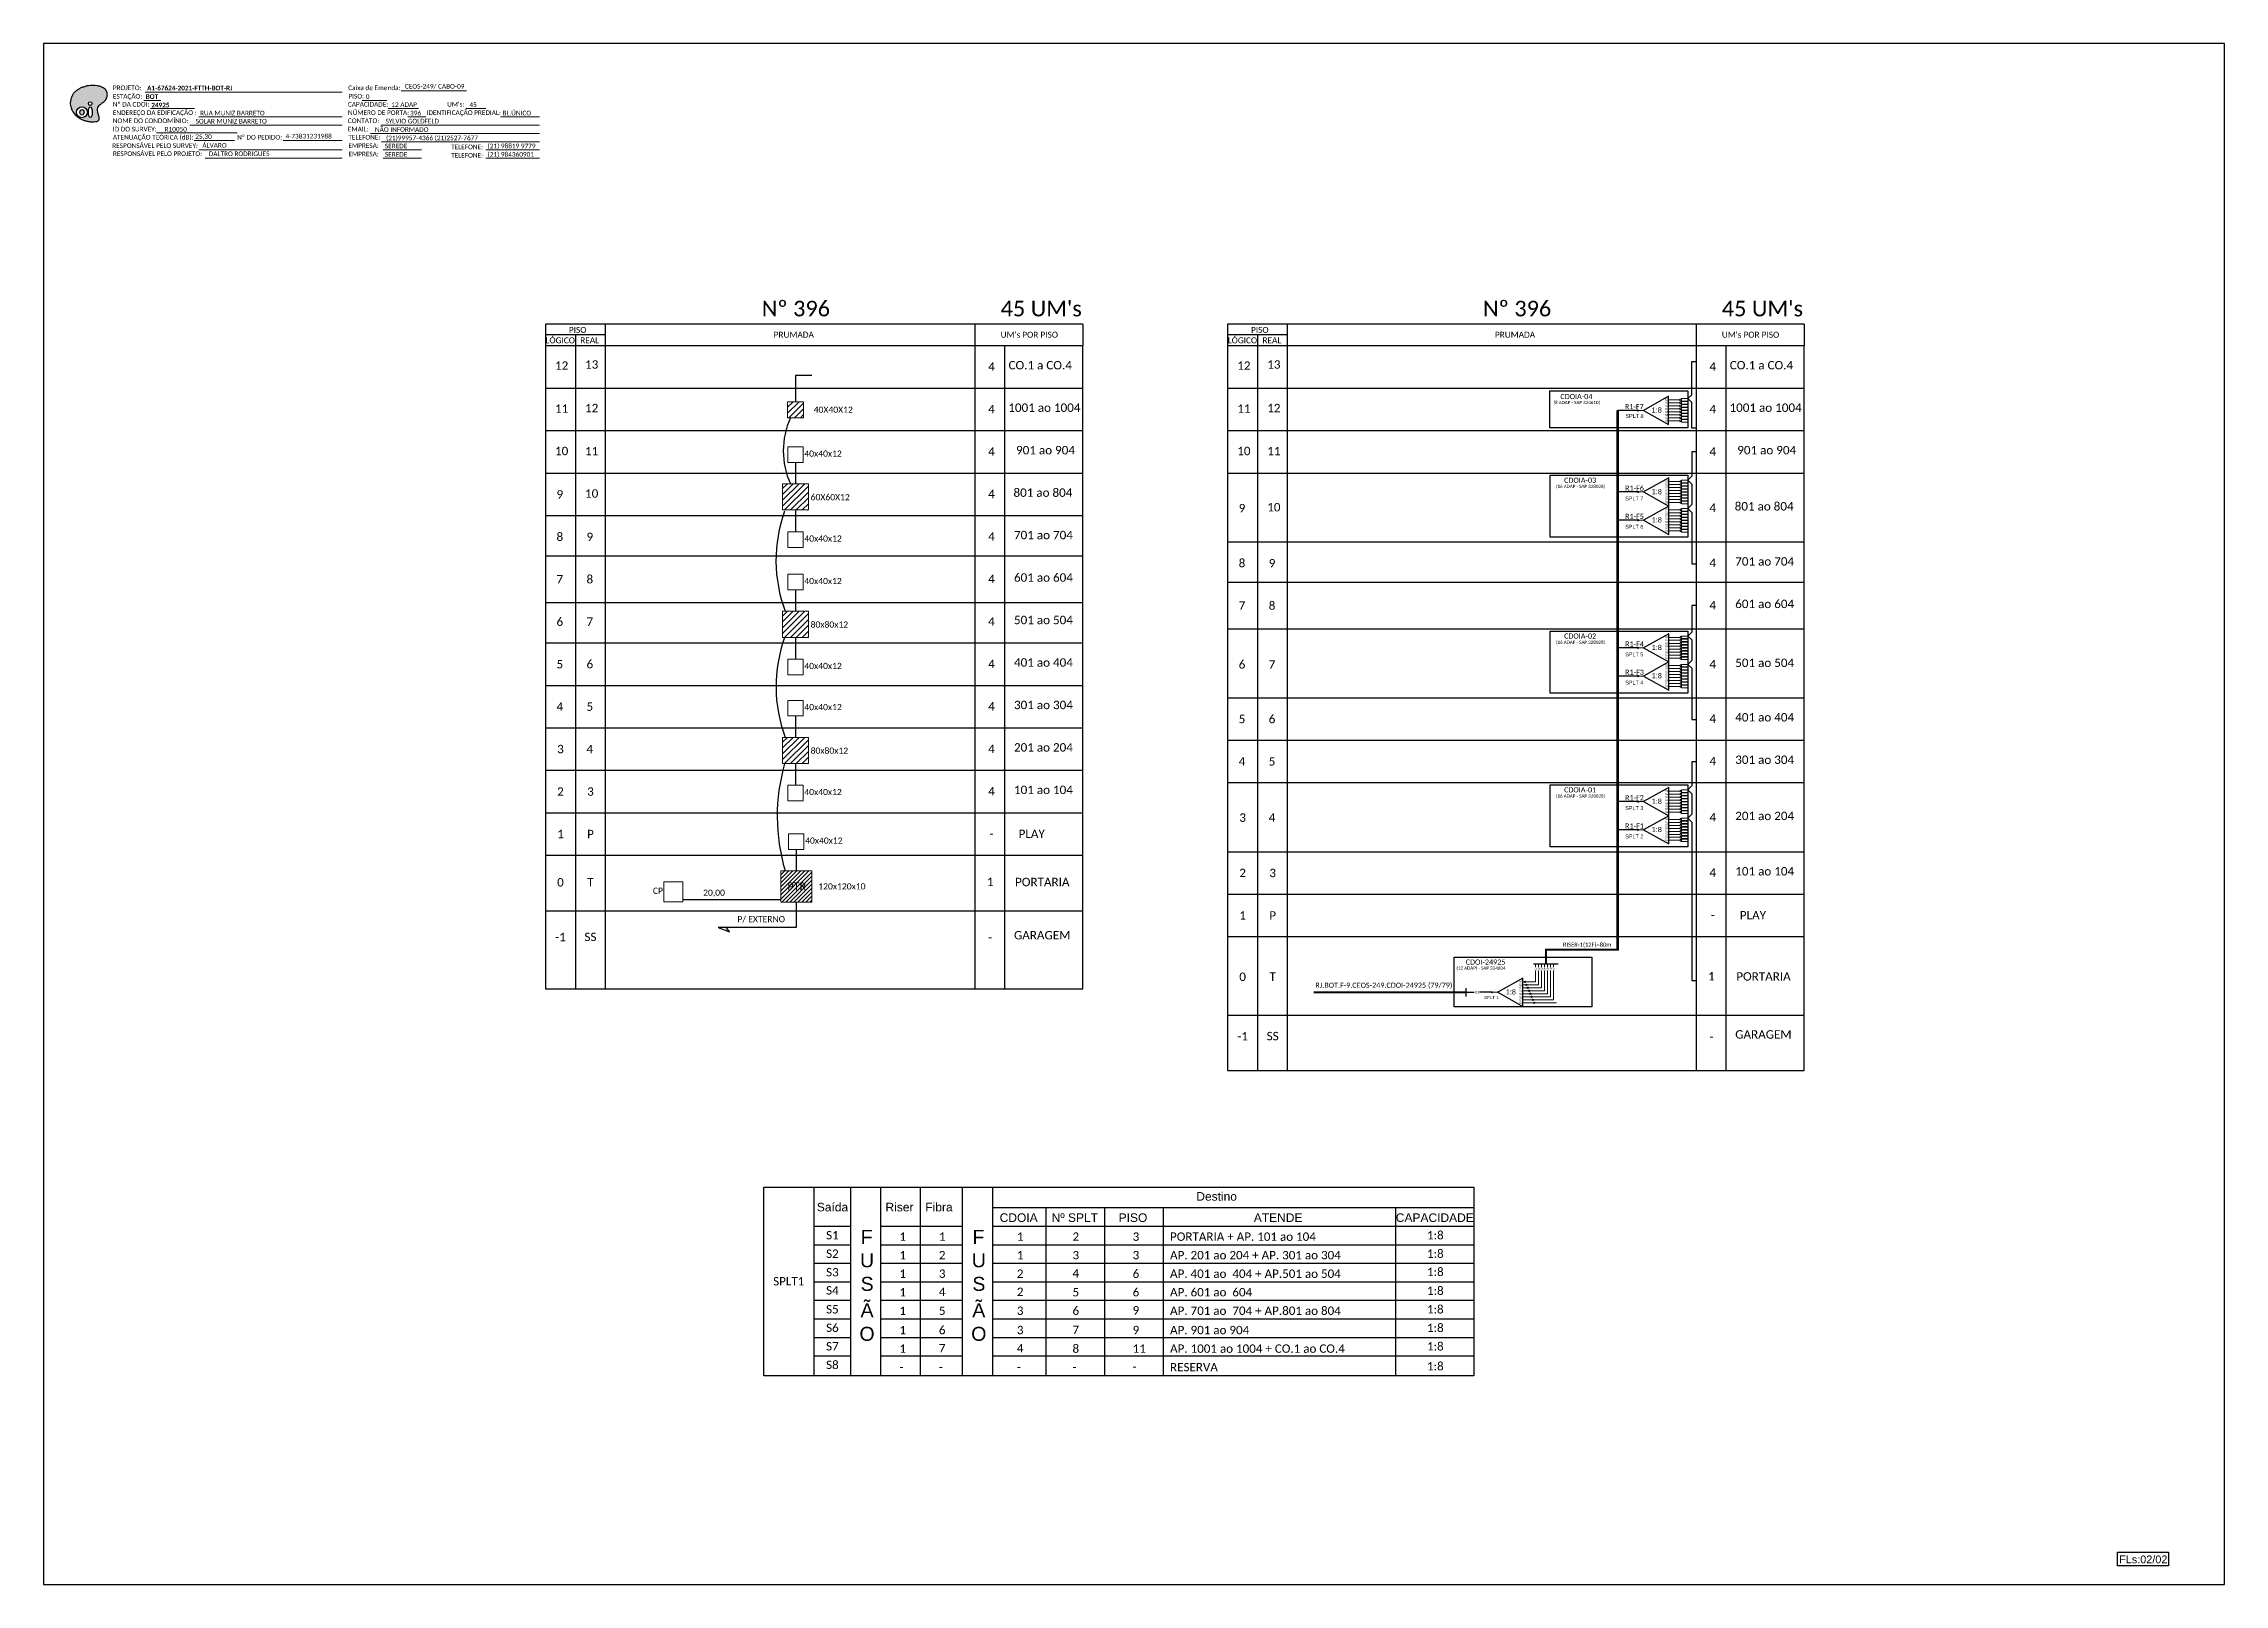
# Model space of a CAD drawing. Header units: metres. Extents: x -1286 to 453, y -500 to 94.
# Drawn here: x -388 to 453, y -500 to 94 of the extents above; entities that cross this region are included whole.
import ezdxf
from ezdxf.enums import TextEntityAlignment as Align

# ---------------------------------------------------------------- set-up
doc = ezdxf.new("R2010")
doc.units = ezdxf.units.M
doc.styles.add('ARIAL', font='arial.ttf')
doc.styles.add('WMF-Calibri0', font='calibri.ttf')
doc.styles.add('WMF-Calibri1', font='calibrib.ttf')
doc.linetypes.add('RESERVA', pattern='A,0.5,-0.15,["RESERVA",Standard,S=0.18,R=0,X=0,Y=-0.1],-1.3', length=1.95)

# ---------------------------------------------------------------- blocks, each defined once
blk = doc.blocks.new('SPLT_1-8_SC-APC')
at = {"color": 1, "lineweight": 0}
blk.add_lwpolyline([(-17.04, -7.55), (-19.26, -7.55)], dxfattribs=at)
at = {"color": 1}
blk.add_lwpolyline([(-7.37, -2.1), (-17.04, -7.55), (-7.37, -13), (-7.37, -2.1)], dxfattribs=at)
at = {"color": 3, "lineweight": 0}
for points in [[(-2.99, -3.51), (-7.37, -3.51)], [(-7.37, -4.66), (-2.99, -4.66)], [(-7.37, -5.82), (-2.99, -5.82)], [(-7.37, -6.97), (-2.99, -6.97)], [(-7.37, -8.12), (-2.99, -8.12)], [(-2.41, -3.02), (-2.41, -4)], [(-2.41, -3.02), (0, -3.02)], [(-2.41, -4), (0, -4)], [(-2.41, -4.17), (-2.41, -5.16)], [(-2.41, -4.17), (0, -4.17)], [(-2.41, -5.16), (0, -5.16)], [(-2.41, -5.32), (-2.41, -6.31)], [(-2.41, -5.32), (0, -5.32)], [(-2.41, -6.31), (0, -6.31)], [(-2.41, -6.48), (-2.41, -7.46)], [(-2.41, -6.48), (0, -6.48)], [(-2.41, -7.46), (0, -7.46)], [(-2.41, -7.63), (-2.41, -8.62)], [(-2.41, -7.63), (0, -7.63)], [(-7.37, -9.28), (-2.99, -9.28)], [(-7.37, -10.43), (-2.99, -10.43)], [(-7.37, -11.58), (-2.99, -11.58)], [(-2.41, -8.62), (0, -8.62)], [(-2.41, -8.78), (-2.41, -9.77)], [(-2.41, -8.78), (0, -8.78)], [(-2.41, -9.77), (0, -9.77)], [(-2.41, -9.94), (-2.41, -10.92)], [(-2.41, -9.94), (0, -9.94)], [(-2.41, -10.92), (0, -10.92)], [(-2.41, -11.09), (-2.41, -12.08)], [(-2.41, -11.09), (0, -11.09)], [(-2.41, -12.08), (0, -12.08)]]:
    blk.add_lwpolyline(points, dxfattribs=at)
for points in [[(-2.99, -3.22), (-2.41, -3.22), (-2.41, -3.8), (-2.99, -3.8)], [(-2.99, -4.38), (-2.41, -4.38), (-2.41, -4.95), (-2.99, -4.95)], [(-2.99, -5.53), (-2.41, -5.53), (-2.41, -6.1), (-2.99, -6.1)], [(-2.99, -6.68), (-2.41, -6.68), (-2.41, -7.26), (-2.99, -7.26)], [(-2.99, -7.84), (-2.41, -7.84), (-2.41, -8.41), (-2.99, -8.41)], [(-2.99, -8.99), (-2.41, -8.99), (-2.41, -9.56), (-2.99, -9.56)], [(-2.99, -10.14), (-2.41, -10.14), (-2.41, -10.72), (-2.99, -10.72)], [(-2.99, -11.3), (-2.41, -11.3), (-2.41, -11.87), (-2.99, -11.87)]]:
    blk.add_lwpolyline(points, close=True, dxfattribs=at)
at = {"color": 1, "style": 'ARIAL'}
for s, height, p in [('1:8', 2, (-13.91, -8.4)), ('S1', 0.75, (-8.74, -3.78)), ('S2', 0.75, (-8.74, -4.97)), ('S3', 0.75, (-8.74, -6.18)), ('S4', 0.75, (-8.74, -7.36)), ('S5', 0.75, (-8.74, -8.57)), ('S6', 0.75, (-8.74, -9.69)), ('S7', 0.75, (-8.74, -10.78)), ('S8', 0.75, (-8.74, -11.9))]:
    blk.add_text(s, height=height, dxfattribs=at).set_placement(p)
blk = doc.blocks.new('SPLT_1-8_DIV_DIR')
h = blk.add_hatch(color=3)
h.dxf.hatch_style = 1
edge = h.paths.add_edge_path()
edge.add_arc((12.77, 4.04), 0.242, 0, 360)
h = blk.add_hatch(color=3)
h.dxf.hatch_style = 1
edge = h.paths.add_edge_path()
edge.add_arc((13.27, 2.88), 0.242, 0, 360)
h = blk.add_hatch(color=3)
h.dxf.hatch_style = 1
edge = h.paths.add_edge_path()
edge.add_arc((13.77, 1.73), 0.242, 0, 360)
h = blk.add_hatch(color=3)
h.dxf.hatch_style = 1
edge = h.paths.add_edge_path()
edge.add_arc((14.27, 0.58), 0.242, 0, 360)
h = blk.add_hatch(color=3)
h.dxf.hatch_style = 1
edge = h.paths.add_edge_path()
edge.add_arc((14.77, -0.58), 0.242, 0, 360)
h = blk.add_hatch(color=3)
h.dxf.hatch_style = 1
edge = h.paths.add_edge_path()
edge.add_arc((15.27, -1.73), 0.242, 0, 360)
h = blk.add_hatch(color=3)
h.dxf.hatch_style = 1
edge = h.paths.add_edge_path()
edge.add_arc((15.77, -2.88), 0.242, 0, 360)
h = blk.add_hatch(color=3)
h.dxf.hatch_style = 1
edge = h.paths.add_edge_path()
edge.add_arc((16.27, -4.04), 0.242, 0, 360)
at = {"color": 1, "lineweight": 0}
blk.add_lwpolyline([(2.22, 0), (0, 0)], dxfattribs=at)
at = {"color": 1}
blk.add_lwpolyline([(11.89, 5.45), (2.22, 0), (11.89, -5.45), (11.89, 5.45)], dxfattribs=at)
at = {"color": 7, "lineweight": 0}
for points in [[(12.77, 4.04), (11.89, 4.04)], [(11.89, 2.88), (13.27, 2.88)], [(11.89, 1.73), (13.77, 1.73)], [(11.89, 0.58), (14.27, 0.58)], [(11.89, -0.58), (14.77, -0.58)], [(11.89, -1.73), (15.27, -1.73)], [(11.89, -2.88), (15.77, -2.88)], [(11.89, -4.04), (16.27, -4.04)]]:
    blk.add_lwpolyline(points, dxfattribs=at)
at = {"color": 3}
for centre in [(12.77, 4.04), (13.27, 2.88), (13.77, 1.73), (14.27, 0.58), (14.77, -0.58), (15.27, -1.73), (15.77, -2.88), (16.27, -4.04)]:
    blk.add_circle(centre, 0.242, dxfattribs=at)
at = {"color": 1, "style": 'ARIAL'}
for s, height, p in [('1:8', 2, (5.35, -0.85)), ('S1', 0.75, (10.52, 3.77)), ('S2', 0.75, (10.52, 2.58)), ('S3', 0.75, (10.52, 1.37)), ('S4', 0.75, (10.52, 0.19)), ('S5', 0.75, (10.52, -1.02)), ('S6', 0.75, (10.52, -2.14)), ('S7', 0.75, (10.52, -3.24)), ('S8', 0.75, (10.52, -4.36))]:
    blk.add_text(s, height=height, dxfattribs=at).set_placement(p)
blk = doc.blocks.new('OI')
h = blk.add_hatch(color=40)
edge = h.paths.add_edge_path()
edge.add_spline(control_points=[(4.35, -0.67), (3.92, -0.99), (3.26, -1.5), (2.81, -2.59), (2.9, -3.5), (3.06, -4.27), (3.31, -4.85), (3.37, -5.39), (3.4, -5.88), (3.2, -6.4), (2.54, -6.61), (1.65, -6.63), (0.55, -6.67), (-0.56, -6.42), (-1.61, -6.14), (-2.77, -5.61), (-3.92, -4.77), (-4.89, -3.7), (-5.34, -2.65), (-5.6, -1.94), (-5.85, -0.96), (-5.71, 0.47), (-5.1, 2.02), (-4.14, 3.02), (-3.3, 3.61), (-2.37, 4.16), (-1.36, 4.44), (-0.56, 4.7), (0.79, 4.85), (2.24, 4.97), (3.79, 4.57), (4.67, 4.21), (5.44, 3.65), (5.76, 2.99), (6.03, 2.21), (6.01, 1.46), (5.72, 0.64), (5.31, 0.08), (4.88, -0.38), (4.51, -0.55), (4.35, -0.67)], knot_values=[0, 0, 0, 0, 1.60434, 2.417191, 3.427595, 4.282808, 4.776746, 5.304182, 5.888771, 6.258406, 6.858137, 7.79129, 8.986195, 10.124242, 11.187857, 12.242908, 13.953784, 15.414161, 16.515391, 17.349188, 17.675853, 19.552021, 21.515531, 22.568638, 23.63245, 24.621084, 25.782718, 26.745347, 27.142653, 29.870543, 31.004649, 31.921532, 32.709589, 33.801391, 34.042471, 35.192333, 35.971461, 36.628871, 37.254359, 37.836911, 37.836911, 37.836911, 37.836911], degree=3, periodic=0)
h.paths.add_polyline_path([(1.13, -0.87, -1), (-0.04, -0.87, -1)], flags=16)
edge = h.paths.add_edge_path(flags=16)
edge.add_ellipse((0.56, -3.59), major_axis=(-0.02, 1.71), ratio=0.361305, start_angle=0, end_angle=360)
h.paths.add_polyline_path([(-0.36, -3.62, -1), (-3.8, -3.62, -1)], flags=16)
edge = h.paths.add_edge_path(flags=0)
edge.add_ellipse((-2.08, -3.62), major_axis=(0, 0.885), ratio=0.758294, start_angle=0, end_angle=360)
at = {"color": 40}
for centre, radius in [((-2.08, -3.62), 1.72), ((0.54, -0.87), 0.587)]:
    blk.add_circle(centre, radius, dxfattribs=at)
blk.add_ellipse((-2.08, -3.62), major_axis=(0, 0.885), ratio=0.758294, start_param=-3.141592653589792, end_param=3.141592653589792, dxfattribs=at)
blk.add_ellipse((0.56, -3.59), major_axis=(-0.02, 1.71), ratio=0.361305, dxfattribs=at)
at = {"color": 40, "start_tangent": (-0.800898, -0.598801), "end_tangent": (-0.800898, -0.598801)}
blk.add_spline([(4.35, -0.67), (3.2, -1.78), (2.9, -2.54), (2.92, -3.55), (3.12, -4.38), (3.28, -4.85), (3.37, -5.37), (3.35, -5.95), (3.2, -6.29), (2.66, -6.55), (1.73, -6.63), (0.54, -6.62), (-0.58, -6.41), (-1.6, -6.11), (-2.56, -5.67), (-3.95, -4.67), (-4.89, -3.56), (-5.37, -2.56), (-5.64, -1.78), (-5.72, -1.46), (-5.63, 0.42), (-4.84, 2.22), (-4.13, 2.99), (-3.27, 3.62), (-2.4, 4.09), (-1.3, 4.47), (-0.37, 4.72), (0.02, 4.77), (2.75, 4.8), (3.85, 4.53), (4.69, 4.16), (5.31, 3.68), (5.85, 2.73), (5.93, 2.5), (5.94, 1.35), (5.67, 0.62), (5.29, 0.08), (4.84, -0.36), (4.35, -0.67)], degree=3, dxfattribs=at)

msp = doc.modelspace()

# ---------------------------------------------------------------- hatches: boundary and pattern name
h = msp.add_hatch()
h.set_pattern_fill('LINE', color=1, scale=0.5, angle=45)
h.set_pattern_definition([(45, (-180.8813, -74.3937), (-1.122532, 1.122532), [])])
h.paths.add_polyline_path([(-94.72, -43.84), (-100.85, -43.84), (-100.85, -50.06), (-94.72, -50.06)])
h = msp.add_hatch(color=3)
h.dxf.hatch_style = 1
edge = h.paths.add_edge_path()
edge.add_arc((226.99, -47.21), 0.242, 0, 360)
h = msp.add_hatch(color=3)
h.dxf.hatch_style = 1
edge = h.paths.add_edge_path()
edge.add_arc((227.07, -78.66), 0.256, 0, 360)
h = msp.add_hatch(color=3)
h.dxf.hatch_style = 1
edge = h.paths.add_edge_path()
edge.add_arc((227.07, -89.56), 0.256, 0, 360)
h = msp.add_hatch(color=3)
h.dxf.hatch_style = 1
edge = h.paths.add_edge_path()
edge.add_arc((227.07, -138.74), 0.256, 0, 360)
h = msp.add_hatch(color=3)
h.dxf.hatch_style = 1
edge = h.paths.add_edge_path()
edge.add_arc((227.07, -149.64), 0.256, 0, 360)
h = msp.add_hatch(color=3)
h.dxf.hatch_style = 1
edge = h.paths.add_edge_path()
edge.add_arc((227.07, -198.02), 0.256, 0, 360)
h = msp.add_hatch(color=3)
h.dxf.hatch_style = 1
edge = h.paths.add_edge_path()
edge.add_arc((227.07, -208.92), 0.256, 0, 360)
h = msp.add_hatch()
h.set_pattern_fill('ANSI31', color=1, scale=8.76232, style=0)
h.set_pattern_definition([(45, (-639.3839, -573.2324), (-0.774487, 0.774487), [])])
h.paths.add_polyline_path([(-103.46, -236.79), (-91.57, -236.79), (-91.57, -224.74), (-103.46, -224.74)])
h.paths.add_polyline_path([(-101.71, -232.98), (-92.87, -232.98), (-92.87, -228.46), (-101.71, -228.46)], flags=24)
h = msp.add_hatch(color=3)
h.dxf.hatch_style = 1
edge = h.paths.add_edge_path()
edge.add_arc((170.75, -271.53), 0.205, 0, 360)

# ---------------------------------------------------------------- linework, layer by layer
at = {"color": 5}
msp.add_line((226.99, -47.21), (219.2, -47.21), dxfattribs=at)
at = {"color": 1, "linetype": 'Continuous'}
for p, q in [((-102.78, -77.37), (-100.95, -75.55)), ((-102.78, -79.62), (-98.71, -75.55)), ((-102.78, -81.86), (-96.46, -75.55)), ((-102.78, -84.11), (-94.22, -75.55)), ((-102.01, -85.59), (-92.87, -76.45)), ((-99.77, -85.59), (-92.87, -78.69)), ((-97.52, -85.59), (-92.87, -80.94)), ((-95.28, -85.59), (-92.87, -83.18)), ((-93.03, -85.59), (-92.87, -85.43)), ((-102.78, -126.49), (-100.95, -124.67)), ((-102.78, -128.73), (-98.71, -124.67)), ((-102.78, -130.98), (-96.46, -124.67)), ((-102.78, -133.22), (-94.22, -124.67)), ((-102.01, -134.71), (-92.87, -125.57)), ((-99.77, -134.71), (-92.87, -127.81)), ((-97.52, -134.71), (-92.87, -130.06)), ((-95.28, -134.71), (-92.87, -132.3)), ((-93.03, -134.71), (-92.87, -134.55)), ((-102.78, -175.09), (-100.95, -173.27)), ((-102.78, -177.34), (-98.71, -173.27)), ((-102.78, -179.58), (-96.46, -173.27)), ((-102.78, -181.83), (-94.22, -173.27)), ((-102.01, -183.31), (-92.87, -174.17)), ((-99.77, -183.31), (-92.87, -176.41)), ((-97.52, -183.31), (-92.87, -178.66)), ((-95.28, -183.31), (-92.87, -180.91)), ((-93.03, -183.31), (-92.87, -183.15))]:
    msp.add_line(p, q, dxfattribs=at)
at = {"color": 7}
for p, q in [((-194.26, -240.11), (12.98, -240.11)), ((68.83, -280.38), (291.12, -280.38))]:
    msp.add_line(p, q, dxfattribs=at)
at = {"color": 8, "linetype": 'RESERVA', "lineweight": 0, "ltscale": 3}
msp.add_line((187.26, -275.56), (195.62, -275.56), dxfattribs=at)
for p, q in [((-109.98, -346.63), (163.82, -346.63)), ((-109.98, -419.38), (-109.98, -346.63)), ((-90.79, -346.63), (-90.79, -419.38)), ((-76.61, -346.63), (-76.61, -419.38)), ((-64.95, -419.38), (-64.95, -346.63)), ((-49.73, -346.63), (-49.73, -419.38)), ((-33.51, -346.63), (-33.51, -419.38)), ((-21.85, -346.63), (-21.85, -419.38)), ((163.82, -346.63), (163.82, -419.38)), ((-21.85, -354.57), (163.82, -354.57)), ((-1.32, -354.57), (-1.32, -419.38)), ((21.31, -354.57), (21.31, -419.38)), ((43.9, -354.57), (43.9, -419.38)), ((133.6, -354.57), (133.6, -419.38)), ((-90.79, -361.71), (-76.61, -361.71)), ((-90.79, -368.86), (-76.61, -368.86)), ((-64.95, -361.71), (-33.51, -361.71)), ((-64.95, -368.86), (-33.51, -368.86)), ((-21.85, -361.71), (163.82, -361.71)), ((-21.85, -368.86), (163.82, -368.86)), ((-90.79, -376), (-76.61, -376)), ((-64.95, -376), (-33.51, -376)), ((-21.85, -376), (163.82, -376)), ((-90.79, -383.14), (-76.61, -383.14)), ((-64.95, -383.14), (-33.51, -383.14)), ((-21.85, -383.14), (163.82, -383.14)), ((-90.79, -390.29), (-76.61, -390.29)), ((-64.95, -390.29), (-33.51, -390.29)), ((-21.85, -390.29), (163.82, -390.29)), ((-90.79, -397.43), (-76.61, -397.43)), ((-64.95, -397.43), (-33.51, -397.43)), ((-21.85, -397.43), (163.82, -397.43)), ((-90.79, -404.57), (-76.61, -404.57)), ((-90.79, -411.72), (-76.61, -411.72)), ((-64.95, -404.57), (-33.51, -404.57)), ((-64.95, -411.72), (-33.51, -411.72)), ((-21.85, -404.57), (163.82, -404.57)), ((-21.85, -411.72), (163.82, -411.72)), ((163.82, -419.38), (-109.98, -419.38))]:
    msp.add_line(p, q)
msp.add_lwpolyline([(-387.78, -499.81), (453.22, -499.81), (453.22, 94.19), (-387.78, 94.19)], close=True)
at = {"color": 7, "lineweight": 0}
for points in [[(-249.86, 76.01), (-224.73, 76.01)], [(-349.19, 72.24), (-342.64, 72.24)], [(-348.67, 75.52), (-272.7, 75.52)], [(-346.53, 69.17), (-329.56, 69.17)], [(-264.91, 72.28), (-255.42, 72.28)], [(-254.86, 69.17), (-243.24, 69.17)], [(-224.91, 69.17), (-217.25, 69.17)], [(-344.21, 59.75), (-313.16, 59.75)], [(-331.37, 62.82), (-272.7, 62.82)], [(-327.96, 65.93), (-272.7, 65.93)], [(-261.78, 59.58), (-196.51, 59.58)], [(-257.74, 62.82), (-196.51, 62.82)], [(-247.27, 65.93), (-240.33, 65.93)], [(-211.58, 65.93), (-196.54, 65.93)], [(-329.67, 56.79), (-314.16, 56.79)], [(-327.96, 53.23), (-272.7, 53.23)], [(-295.44, 56.79), (-272.68, 56.79)], [(-257.49, 56.34), (-196.51, 56.34)], [(-256.89, 53.23), (-242.09, 53.23)], [(-217.28, 53.23), (-196.51, 53.23)], [(-325.47, 49.99), (-272.7, 49.99)], [(-256.89, 49.99), (-242.09, 49.99)], [(-217.28, 49.99), (-196.51, 49.99)]]:
    msp.add_lwpolyline(points, dxfattribs=at)
at = {"color": 0}
for points in [[(12.98, -14.02), (-194.26, -14.02)], [(291.12, -14.02), (68.83, -14.02)], [(-171.11, -18.13), (-194.26, -18.13)], [(91.97, -18.13), (68.83, -18.13)]]:
    msp.add_lwpolyline(points, dxfattribs=at)
for points in [[(-194.26, -14.02), (-194.26, -22.24)], [(-171.11, -22.24), (-171.11, -14.02)], [(-28.61, -14.02), (-28.61, -22.24)], [(12.98, -14.02), (12.98, -22.24)], [(68.83, -14.02), (68.83, -22.24)], [(91.97, -22.24), (91.97, -14.02)], [(249.53, -14.02), (249.53, -22.24)], [(291.12, -14.02), (291.12, -22.24)], [(-194.26, -22.24), (-194.26, -270.26), (12.98, -270.26), (12.98, -22.24)], [(-194.26, -22.24), (12.98, -22.24)], [(-194.26, -22.24), (12.98, -22.24)], [(-194.26, -22.24), (12.98, -22.24)], [(-182.68, -18.13), (-182.68, -22.24)], [(-182.68, -22.24), (-182.68, -270.26)], [(-171.11, -270.26), (-171.11, -22.24)], [(-28.61, -22.24), (-28.61, -270.26)], [(-17.04, -270.26), (-17.04, -22.24)], [(68.83, -22.24), (68.83, -301.64), (291.12, -301.64), (291.12, -22.24)], [(68.83, -22.24), (291.12, -22.24)], [(68.83, -22.24), (291.12, -22.24)], [(68.83, -22.24), (291.12, -22.24)], [(80.4, -18.13), (80.4, -22.24)], [(80.4, -22.24), (80.4, -301.64)], [(91.97, -301.64), (91.97, -22.24)], [(249.53, -22.24), (249.53, -301.64)], [(261.1, -301.64), (261.1, -22.24)], [(-194.26, -38.61), (12.98, -38.61)], [(68.83, -38.61), (291.12, -38.61)], [(-194.26, -54.99), (12.98, -54.99)], [(68.83, -54.99), (291.12, -54.99)], [(-194.26, -71.36), (12.98, -71.36)], [(68.83, -71.36), (291.12, -71.36)], [(-194.26, -87.73), (12.98, -87.73)], [(68.83, -97.89), (291.12, -97.89)], [(-194.26, -103.29), (12.98, -103.29)], [(68.83, -113.45), (291.12, -113.45)], [(-194.26, -121.28), (12.98, -121.28)], [(68.83, -131.44), (291.12, -131.44)], [(-194.26, -136.85), (12.98, -136.85)], [(-194.26, -153.22), (12.98, -153.22)], [(68.83, -157.98), (291.12, -157.98)], [(-194.26, -169.59), (12.98, -169.59)], [(68.83, -174.35), (291.12, -174.35)], [(-194.26, -185.96), (12.98, -185.96)], [(68.83, -190.72), (291.12, -190.72)], [(-194.26, -202.33), (12.98, -202.33)], [(68.83, -217.34), (291.12, -217.34)], [(-194.26, -218.7), (12.98, -218.7)], [(68.83, -233.71), (291.12, -233.71)], [(68.83, -250.08), (291.12, -250.08)]]:
    msp.add_lwpolyline(points)
at = {"color": 3}
for points in [[(249.47, -54.1), (247.82, -54.1), (247.82, -44.19), (246.25, -42.68), (247.82, -41.17), (247.82, -28.39), (249.47, -28.39)], [(-91.54, -33.69), (-91.54, -33.69), (-97.78, -33.69), (-97.78, -43.84)], [(249.53, -63.19), (247.87, -63.19), (247.87, -72.62), (246.3, -74.13), (247.87, -75.64), (247.87, -83.52), (246.3, -85.03), (247.87, -86.54), (247.87, -106.39), (249.52, -106.39)], [(-97.82, -67.3), (-97.82, -75.55)], [(-97.82, -85.59), (-97.82, -94.02)], [(-97.82, -116.42), (-97.82, -124.67)], [(249.53, -122.41), (247.87, -122.41), (247.87, -132.7), (246.3, -134.21), (247.87, -135.72), (247.87, -143.6), (246.3, -145.11), (247.87, -146.62), (247.87, -166.43), (249.52, -166.43)], [(-97.82, -134.71), (-97.82, -143.14)], [(-97.82, -165.02), (-97.82, -173.27)], [(-97.82, -183.31), (-97.82, -191.74)], [(249.53, -182.72), (247.87, -182.72), (247.87, -191.99), (246.3, -193.49), (247.87, -195), (247.87, -202.88), (246.3, -204.39), (247.87, -205.9), (247.87, -266.94), (249.52, -266.94)], [(-97.52, -216.49), (-97.52, -224.74)], [(-141.26, -235.79), (-103.46, -235.79)], [(160.77, -271.53), (163.85, -271.53)], [(170.75, -271.53), (166, -271.53)]]:
    msp.add_lwpolyline(points, dxfattribs=at)
at = {"color": 1}
for points in [[(193.12, -39.66), (246.25, -39.66), (246.25, -53.98), (193.12, -53.98)], [(193.17, -72.23), (246.3, -72.23), (246.3, -96.12), (193.17, -96.12)], [(193.17, -132.31), (246.3, -132.31), (246.3, -156.2), (193.17, -156.2)], [(193.17, -191.59), (246.3, -191.59), (246.3, -215.49), (193.17, -215.49)], [(156.13, -257.98), (209.26, -257.98), (209.26, -277.09), (156.13, -277.09)]]:
    msp.add_lwpolyline(points, close=True, dxfattribs=at)
for points in [[(238.88, -41.76), (229.21, -47.21), (238.88, -52.66), (238.88, -41.76)], [(-97.52, -236.79), (-97.52, -246.6), (-127.66, -246.6)], [(-127.66, -246.6), (-123.24, -248.19)], [(-123.24, -248.19), (-124.65, -246.36)], [(160.77, -273.16), (160.77, -269.9)]]:
    msp.add_lwpolyline(points, dxfattribs=at)
at = {"color": 3}
for points in [[(-99.8, -50.06, 0.216557), (-99.8, -75.55)], [(-102.03, -86.1, 0.177352), (-101.82, -124.67)], [(-102.01, -134.71, 0.177352), (-101.81, -173.27)], [(-102.01, -183.31, 0.143406), (-101.82, -224.74)]]:
    msp.add_lwpolyline(points, format="xyb", dxfattribs=at)
at = {"color": 1, "lineweight": 0}
for points in [[(-94.72, -43.84), (-100.85, -43.84), (-100.85, -50.06), (-94.72, -50.06)], [(-92.87, -75.55), (-102.78, -75.55), (-102.78, -85.59), (-92.87, -85.59)], [(-92.87, -124.67), (-102.78, -124.67), (-102.78, -134.71), (-92.87, -134.71)], [(-92.87, -173.27), (-102.78, -173.27), (-102.78, -183.31), (-92.87, -183.31)], [(-103.46, -224.74), (-91.57, -224.74), (-91.57, -236.79), (-103.46, -236.79)]]:
    msp.add_lwpolyline(points, close=True, dxfattribs=at)
at = {"color": 5}
msp.add_lwpolyline([(191.59, -260.58, 0.8, 0.8, 0), (191.59, -255.11, 0.8, 0.8, 0), (219.2, -255.11, 1, 1, 0), (219.2, -47.21, 1, 1, 0)], format="xyseb", dxfattribs=at)
at = {"color": 1, "lineweight": 0}
msp.add_lwpolyline([(229.21, -47.21), (226.99, -47.21)], dxfattribs=at)
at = {"color": 3, "lineweight": 0}
for points in [[(243.26, -43.17), (238.88, -43.17)], [(238.88, -44.33), (243.26, -44.33)], [(238.88, -45.48), (243.26, -45.48)], [(238.88, -46.63), (243.26, -46.63)], [(238.88, -47.79), (243.26, -47.79)], [(238.88, -48.94), (243.26, -48.94)], [(238.88, -50.09), (243.26, -50.09)], [(243.84, -42.68), (243.84, -43.67)], [(243.84, -42.68), (246.25, -42.68)], [(243.84, -43.67), (246.25, -43.67)], [(243.84, -43.83), (243.84, -44.82)], [(243.84, -43.83), (246.25, -43.83)], [(243.84, -44.82), (246.25, -44.82)], [(243.84, -44.99), (243.84, -45.97)], [(243.84, -44.99), (246.25, -44.99)], [(243.84, -45.97), (246.25, -45.97)], [(243.84, -46.14), (243.84, -47.13)], [(243.84, -46.14), (246.25, -46.14)], [(243.84, -47.13), (246.25, -47.13)], [(243.84, -47.29), (243.84, -48.28)], [(243.84, -47.29), (246.25, -47.29)], [(243.84, -48.28), (246.25, -48.28)], [(243.84, -48.45), (243.84, -49.43)], [(243.84, -48.45), (246.25, -48.45)], [(243.84, -49.43), (246.25, -49.43)], [(243.84, -49.6), (243.84, -50.59)], [(243.84, -49.6), (246.25, -49.6)], [(238.88, -51.25), (243.26, -51.25)], [(243.84, -50.59), (246.25, -50.59)], [(243.84, -50.75), (243.84, -51.74)], [(243.84, -50.75), (246.25, -50.75)], [(243.84, -51.74), (246.25, -51.74)]]:
    msp.add_lwpolyline(points, dxfattribs=at)
for points in [[(243.26, -42.89), (243.84, -42.89), (243.84, -43.46), (243.26, -43.46)], [(243.26, -44.04), (243.84, -44.04), (243.84, -44.61), (243.26, -44.61)], [(243.26, -45.19), (243.84, -45.19), (243.84, -45.77), (243.26, -45.77)], [(243.26, -46.35), (243.84, -46.35), (243.84, -46.92), (243.26, -46.92)], [(243.26, -47.5), (243.84, -47.5), (243.84, -48.07), (243.26, -48.07)], [(243.26, -48.65), (243.84, -48.65), (243.84, -49.23), (243.26, -49.23)], [(243.26, -49.81), (243.84, -49.81), (243.84, -50.38), (243.26, -50.38)], [(243.26, -50.96), (243.84, -50.96), (243.84, -51.53), (243.26, -51.53)]]:
    msp.add_lwpolyline(points, close=True, dxfattribs=at)
at = {"lineweight": 0}
for points in [[(-94.85, -61.28), (-100.8, -61.28), (-100.8, -67.3), (-94.85, -67.3)], [(-94.85, -94.02), (-100.8, -94.02), (-100.8, -100.05), (-94.85, -100.05)], [(-94.85, -110.39), (-100.8, -110.39), (-100.8, -116.42), (-94.85, -116.42)], [(-94.85, -143.14), (-100.8, -143.14), (-100.8, -149.16), (-94.85, -149.16)], [(-94.85, -159), (-100.8, -159), (-100.8, -165.02), (-94.85, -165.02)], [(-94.85, -191.74), (-100.8, -191.74), (-100.8, -197.77), (-94.85, -197.77)], [(-94.55, -210.46), (-100.49, -210.46), (-100.49, -216.49), (-94.55, -216.49)]]:
    msp.add_lwpolyline(points, close=True, dxfattribs=at)
at = {"color": 5}
for points in [[(227.04, -78.66), (219.2, -78.66)], [(227.04, -89.56), (219.2, -89.56)], [(227.04, -138.74), (219.2, -138.74)], [(227.04, -149.64), (219.2, -149.64)], [(227.04, -198.02), (219.2, -198.02)], [(227.04, -208.92), (219.2, -208.92)], [(186.83, -260.58), (196.32, -260.58)]]:
    msp.add_lwpolyline(points, dxfattribs=at)
at = {"color": 7, "lineweight": 0}
msp.add_lwpolyline([(-148.55, -228.9), (-141.26, -228.9), (-141.26, -236.71), (-148.55, -236.71)], close=True, dxfattribs=at)
at = {"color": 5, "lineweight": 0}
for points in [[(187.52, -260.58), (187.52, -261.9)], [(188.68, -260.58), (188.68, -261.86)], [(189.84, -260.58), (189.84, -261.87)], [(190.99, -260.58), (190.99, -261.86)], [(192.15, -260.58), (192.15, -261.86)], [(193.31, -260.58), (193.31, -261.87)], [(194.46, -260.58), (194.46, -261.86)], [(187.52, -263.32), (187.52, -267.49), (183.76, -267.49)], [(184.26, -268.65), (188.68, -268.65), (188.68, -263.29)], [(184.76, -269.8), (189.84, -269.8), (189.84, -263.29)], [(185.26, -270.95), (190.99, -270.95), (190.99, -263.29)], [(185.76, -272.1), (192.15, -272.1), (192.15, -263.29)], [(186.26, -273.26), (193.31, -273.26), (193.31, -263.29)], [(186.76, -274.41), (194.46, -274.41), (194.46, -263.29)]]:
    msp.add_lwpolyline(points, dxfattribs=at)
at = {"color": 1, "const_width": 0.8}
msp.add_lwpolyline([(102.05, -271.53), (160.77, -271.53)], dxfattribs=at)
at = {"color": 7}
msp.add_lwpolyline([(412, -487.45), (431.66, -487.45), (431.66, -492.62), (412, -492.62)], close=True, dxfattribs=at)
at = {"color": 3}
for centre, radius in [((226.99, -47.21), 0.242), ((227.07, -78.66), 0.256), ((227.07, -89.56), 0.256), ((227.07, -138.74), 0.256), ((227.07, -149.64), 0.256), ((227.07, -198.02), 0.256), ((227.07, -208.92), 0.256), ((170.75, -271.53), 0.205), ((170.75, -271.53), 0.205)]:
    msp.add_circle(centre, radius, dxfattribs=at)
msp.add_point((172.97, -271.53))

# ---------------------------------------------------------------- block references
at = {"color": 7, "xscale": 1.213923925163967, "yscale": 1.213923925163967, "zscale": 1.213923925163967, "rotation": 0.1532896023949059}
msp.add_blockref('OI', (-370.48, 72.14), dxfattribs=at)
at = {"color": 3}
for p in [(246.3, -71.11), (246.3, -82.01), (246.3, -131.19), (246.3, -142.09), (246.3, -190.48), (246.3, -201.37)]:
    msp.add_blockref('SPLT_1-8_SC-APC', p, dxfattribs=at)
msp.add_blockref('SPLT_1-8_DIV_DIR', (170.75, -271.53))

# ---------------------------------------------------------------- texts
at = {"color": 7, "lineweight": 0, "style": 'WMF-Calibri0'}
for s, height, p in [('PROJETO:', 1.793, (-361.08, 76.26)), ('Caixa de Emenda:', 1.7927, (-270.32, 76.26)), ('ESTAÇÃO:', 1.793, (-361.08, 72.98)), ('ENDEREÇO DA EDIFICAÇÃO :', 1.7927, (-361.08, 66.68)), ('Nº DA CDOI:', 1.7927, (-361.08, 69.91)), ('CAPACIDADE:', 1.7927, (-270.43, 69.91)), ('NÚMERO DE PORTA:', 1.7927, (-270.43, 66.68)), ('PISO:', 1.793, (-270.25, 73.03)), ('IDENTIFICAÇÃO PREDIAL:', 1.7927, (-240.06, 66.68)), ("UM's:", 1.793, (-232.18, 69.91)), ('ATENUAÇÃO TEÓRICA (dB):', 1.7927, (-361.08, 57.21)), ('NOME DO CONDOMÍNIO:', 1.7927, (-361.08, 63.56)), ('ID DO SURVEY:', 1.7927, (-361.08, 60.33)), ('Nº DO PEDIDO:', 1.7927, (-313.15, 57.21)), ('CONTATO:', 1.793, (-270.43, 63.56)), ('EMAIL:', 1.793, (-270.43, 60.33)), ('TELEFONE:', 1.793, (-270.25, 57.21)), ('RESPONSÁVEL PELO SURVEY:', 1.7927, (-361.32, 53.98)), ('RESPONSÁVEL PELO PROJETO:', 1.7927, (-361.08, 50.87)), ('EMPRESA:', 1.793, (-270.25, 53.98)), ('EMPRESA:', 1.793, (-270.25, 50.74)), ('TELEFONE:', 1.793, (-230.64, 53.47)), ('TELEFONE:', 1.793, (-230.64, 50.24))]:
    msp.add_text(s, height=height, dxfattribs=at).set_placement(p)
at = {"color": 7}
for s, height, style, p in [('A1-67624-2021-FTTH-BOT-RJ', 1.7927, 'WMF-Calibri1', (-347.88, 76.17)), ('CEOS-249/ CABO-09', 1.7927, 'WMF-Calibri0', (-248.47, 76.85)), ('BOT', 1.793, 'WMF-Calibri1', (-348.4, 72.89)), ('RUA MUNIZ BARRETO', 1.7927, 'WMF-Calibri0', (-327.45, 66.52)), ('0', 1.79, 'WMF-Calibri0', (-263.55, 72.88)), ('12 ADAP', 1.793, 'WMF-Calibri0', (-253.68, 69.79)), ('396', 1.793, 'WMF-Calibri0', (-246.46, 66.53)), ('45', 1.793, 'WMF-Calibri0', (-223.56, 69.77)), ('BL.ÚNICO', 1.793, 'WMF-Calibri0', (-210.82, 66.53)), ('R10050', 1.793, 'WMF-Calibri0', (-341.12, 60.28)), ('25,30', 1.793, 'WMF-Calibri0', (-329.3, 57.45)), ('SOLAR MUNIZ BARRETO', 1.7927, 'WMF-Calibri0', (-329.17, 63.39)), ('4-73831231988', 1.7927, 'WMF-Calibri0', (-294.5, 57.62)), ('NÃO INFORMADO', 1.7927, 'WMF-Calibri0', (-260, 60.18)), ('SYLVIO GOLDFELD', 1.7927, 'WMF-Calibri0', (-255.96, 63.42)), ('(21)99957-4366 (21)2527-7677', 1.7927, 'WMF-Calibri0', (-255.72, 56.94)), ('ÁLVARO', 1.793, 'WMF-Calibri0', (-326.56, 54.07)), ('DALTRO RODRIGUES', 1.7927, 'WMF-Calibri0', (-324.07, 50.83)), ('SEREDE', 1.793, 'WMF-Calibri0', (-256.18, 53.83)), ('SEREDE', 1.793, 'WMF-Calibri0', (-256.18, 50.59)), ('(21) 98819 9779', 1.7927, 'WMF-Calibri0', (-216.58, 53.83)), ('(21) 984360901', 1.7927, 'WMF-Calibri0', (-216.58, 50.59)), ('CO.1 a CO.4', 3.24, 'WMF-Calibri0', (-15.67, -31.4)), ('CO.1 a CO.4', 3.24, 'WMF-Calibri0', (262.47, -31.4)), ('40X40X12', 2.373, 'WMF-Calibri0', (-90.81, -48.12)), ('1001 ao 1004', 3.24, 'WMF-Calibri0', (-15.76, -47.77)), ('1001 ao 1004', 3.24, 'WMF-Calibri0', (262.37, -47.77)), ('40x40x12', 2.373, 'WMF-Calibri0', (-94.42, -65.05)), ('901 ao 904', 3.24, 'WMF-Calibri0', (-12.77, -64.15)), ('901 ao 904', 3.24, 'WMF-Calibri0', (265.36, -64.15)), ('60X60X12', 2.373, 'WMF-Calibri0', (-91.98, -81.84)), ('801 ao 804', 3.24, 'WMF-Calibri0', (-13.77, -80.52)), ('SPLT 7', 1.5, 'ARIAL', (222.15, -81.92)), ('801 ao 804', 3.24, 'WMF-Calibri0', (264.37, -85.8)), ('SPLT 6', 1.5, 'ARIAL', (222.15, -92.82)), ('40x40x12', 2.373, 'WMF-Calibri0', (-94.42, -97.79)), ('701 ao 704', 3.24, 'WMF-Calibri0', (-13.57, -96.89)), ('701 ao 704', 3.24, 'WMF-Calibri0', (264.57, -107.05)), ('40x40x12', 2.373, 'WMF-Calibri0', (-94.42, -114.17)), ('601 ao 604', 3.24, 'WMF-Calibri0', (-13.57, -113.26)), ('601 ao 604', 3.24, 'WMF-Calibri0', (264.57, -123.42)), ('80x80x12', 2.373, 'WMF-Calibri0', (-91.98, -130.95)), ('501 ao 504', 3.24, 'WMF-Calibri0', (-13.57, -129.63)), ('401 ao 404', 3.24, 'WMF-Calibri0', (-13.57, -146)), ('SPLT 5', 1.5, 'ARIAL', (222.15, -142)), ('501 ao 504', 3.24, 'WMF-Calibri0', (264.57, -146.13)), ('40x40x12', 2.373, 'WMF-Calibri0', (-94.42, -146.91)), ('SPLT 4', 1.5, 'ARIAL', (222.15, -152.9)), ('301 ao 304', 3.24, 'WMF-Calibri0', (-13.57, -162.38)), ('40x40x12', 2.373, 'WMF-Calibri0', (-94.42, -162.77)), ('401 ao 404', 3.24, 'WMF-Calibri0', (264.57, -167.13)), ('201 ao 204', 3.24, 'WMF-Calibri0', (-13.57, -178.75)), ('80x80x12', 2.373, 'WMF-Calibri0', (-91.98, -179.56)), ('301 ao 304', 3.24, 'WMF-Calibri0', (264.57, -183.51)), ('40x40x12', 2.373, 'WMF-Calibri0', (-94.42, -195.51)), ('101 ao 104', 3.24, 'WMF-Calibri0', (-13.57, -195.12)), ('SPLT 3', 1.5, 'ARIAL', (222.15, -201.28)), ('201 ao 204', 3.24, 'WMF-Calibri0', (264.57, -205.16)), ('40x40x12', 2.373, 'WMF-Calibri0', (-94.11, -214.24)), ('SPLT 2', 1.5, 'ARIAL', (222.15, -212.18)), ('101 ao 104', 3.24, 'WMF-Calibri0', (264.57, -226.5)), ('CP', 2.373, 'WMF-Calibri0', (-152.82, -233.58)), ('20,00', 2.373, 'WMF-Calibri0', (-133.46, -234.31)), ('PTR', 3.008, 'WMF-Calibri0', (-100.96, -232.21)), ('120x120x10', 2.373, 'WMF-Calibri0', (-89.03, -231.89)), ('P/ EXTERNO', 2.373, 'WMF-Calibri0', (-120.21, -244.52)), ('GARAGEM', 3.24, 'WMF-Calibri0', (-13.57, -251.15)), ('SPLT 1', 1.2, 'ARIAL', (167.75, -274.14)), ('GARAGEM', 3.24, 'WMF-Calibri0', (264.57, -289.4)), ('1', 3.23, 'WMF-Calibri0', (-57.75, -367.35)), ('1', 3.23, 'WMF-Calibri0', (-42.54, -367.35)), ('1', 3.23, 'WMF-Calibri0', (-12.47, -367.35)), ('2', 3.23, 'WMF-Calibri0', (9, -367.35)), ('3', 3.23, 'WMF-Calibri0', (32.19, -367.35)), ('PORTARIA + AP. 101 ao 104', 3.2269, 'WMF-Calibri0', (46.61, -367.35)), ('1', 3.23, 'WMF-Calibri0', (-57.75, -374.49)), ('1', 3.23, 'WMF-Calibri0', (-57.75, -381.64)), ('2', 3.23, 'WMF-Calibri0', (-42.54, -374.49)), ('3', 3.23, 'WMF-Calibri0', (-42.54, -381.64)), ('2', 3.23, 'WMF-Calibri0', (-12.47, -381.64)), ('1', 3.23, 'WMF-Calibri0', (-12.47, -374.49)), ('4', 3.23, 'WMF-Calibri0', (9, -381.5)), ('3', 3.23, 'WMF-Calibri0', (9, -374.49)), ('6', 3.23, 'WMF-Calibri0', (32.19, -381.64)), ('3', 3.23, 'WMF-Calibri0', (32.19, -374.49)), ('AP. 201 ao 204 + AP. 301 ao 304', 3.2269, 'WMF-Calibri0', (46.61, -374.49)), ('AP. 401 ao  404 + AP.501 ao 504', 3.2269, 'WMF-Calibri0', (46.61, -381.64)), ('1', 3.23, 'WMF-Calibri0', (-57.75, -388.78)), ('4', 3.23, 'WMF-Calibri0', (-42.54, -388.64)), ('2', 3.23, 'WMF-Calibri0', (-12.47, -388.64)), ('5', 3.23, 'WMF-Calibri0', (9, -388.78)), ('6', 3.23, 'WMF-Calibri0', (32.19, -388.78)), ('AP. 601 ao  604', 3.2269, 'WMF-Calibri0', (46.61, -388.78)), ('1', 3.23, 'WMF-Calibri0', (-57.75, -395.92)), ('5', 3.23, 'WMF-Calibri0', (-42.54, -395.92)), ('3', 3.23, 'WMF-Calibri0', (-12.47, -395.92)), ('6', 3.23, 'WMF-Calibri0', (9, -395.92)), ('9', 3.23, 'WMF-Calibri0', (32.19, -395.78)), ('AP. 701 ao  704 + AP.801 ao 804', 3.2269, 'WMF-Calibri0', (46.61, -395.92)), ('1', 3.23, 'WMF-Calibri0', (-57.75, -403.38)), ('6', 3.23, 'WMF-Calibri0', (-42.54, -403.38)), ('3', 3.23, 'WMF-Calibri0', (-12.47, -403.38)), ('7', 3.23, 'WMF-Calibri0', (9, -403.24)), ('9', 3.23, 'WMF-Calibri0', (32.19, -403.38)), ('AP. 901 ao 904', 3.2269, 'WMF-Calibri0', (46.61, -403.38)), ('1', 3.23, 'WMF-Calibri0', (-57.75, -410.52)), ('7', 3.23, 'WMF-Calibri0', (-42.54, -410.38)), ('4', 3.23, 'WMF-Calibri0', (-12.47, -410.38)), ('8', 3.23, 'WMF-Calibri0', (9, -410.52)), ('11', 3.227, 'WMF-Calibri0', (32.19, -410.52)), ('AP. 1001 ao 1004 + CO.1 ao CO.4', 3.2269, 'WMF-Calibri0', (46.61, -410.52)), ('-', 3.23, 'WMF-Calibri0', (-57.75, -417.67)), ('-', 3.23, 'WMF-Calibri0', (-42.54, -417.67)), ('-', 3.23, 'WMF-Calibri0', (-12.47, -417.67)), ('-', 3.23, 'WMF-Calibri0', (9, -417.67)), ('-', 3.23, 'WMF-Calibri0', (32.19, -417.53)), ('RESERVA', 3.227, 'WMF-Calibri0', (46.61, -417.67))]:
    msp.add_text(s, height=height, dxfattribs=dict(at, style=style)).set_placement(p)
at = {"color": 7, "style": 'WMF-Calibri1'}
msp.add_text('24925', height=1.793, dxfattribs=at).set_placement((-342.75, 69.6), align=Align.CENTER)
at = {"color": 0, "style": 'WMF-Calibri0'}
for s, height, p in [('Nº 396', 6, (-110.84, -10.95)), ("45 UM's", 6, (-18.72, -10.95)), ('Nº 396', 6, (167.29, -10.95)), ("45 UM's", 6, (259.41, -10.95)), ('     PISO', 2.3, (-189.29, -17.32)), ("UM's POR PISO", 2.3, (-18.72, -19.18)), ('     PISO', 2.3, (73.79, -17.32)), ("UM's POR PISO", 2.3, (259.41, -19.18)), ('  LÓGICO', 2.3, (-195.84, -21.35)), ('    REAL', 2.3, (-184.08, -21.3)), ('PRUMADA', 2.3, (-106.25, -19.18)), ('  LÓGICO', 2.3, (67.25, -21.35)), ('    REAL', 2.3, (79.01, -21.3)), ('PRUMADA', 2.3, (171.89, -19.18))]:
    msp.add_text(s, height=height, dxfattribs=at).set_placement(p)
at = {"color": 7, "style": 'WMF-Calibri0'}
for s, p in [('12', (-188.01, -29.93)), ('13', (-176.43, -29.51)), ('12', (75.08, -29.93)), ('13', (86.65, -29.51)), ('11', (-188.01, -46.52)), ('12', (-176.43, -46.3)), ('11', (75.08, -46.52)), ('12', (86.65, -46.3)), ('10', (-188.01, -62.85)), ('11', (-176.43, -62.89)), ('10', (75.08, -62.85)), ('11', (86.65, -62.89)), ('10', (-176.43, -79.23)), ('10', (86.65, -84.51))]:
    msp.add_text(s, height=3.24, dxfattribs=at).set_placement(p, align=Align.MIDDLE_CENTER)
at = {"color": 1}
for s, height, style, p in [('CDOIA-04', 2, 'WMF-Calibri0', (197.16, -42.86)), ('1:8', 2, 'ARIAL', (232.34, -48.06)), ('S1', 0.75, 'ARIAL', (237.51, -43.44)), ('S2', 0.75, 'ARIAL', (237.51, -44.63)), ('S3', 0.75, 'ARIAL', (237.51, -45.84)), ('S4', 0.75, 'ARIAL', (237.51, -47.02)), ('S5', 0.75, 'ARIAL', (237.51, -48.23)), ('S6', 0.75, 'ARIAL', (237.51, -49.35)), ('S7', 0.75, 'ARIAL', (237.51, -50.45)), ('S8', 0.75, 'ARIAL', (237.51, -51.57)), ('CDOIA-03', 2, 'WMF-Calibri0', (198.6, -75.13)), ('CDOIA-02', 2, 'WMF-Calibri0', (198.6, -135.21)), ('CDOIA-01', 2, 'WMF-Calibri0', (198.6, -194.49)), ('CDOI-24925', 2, 'WMF-Calibri0', (160.66, -260.9)), ('RJ.BOT.F-9.CEOS-249.CDOI-24925 (79/79)', 2, 'WMF-Calibri0', (102.63, -269.82))]:
    msp.add_text(s, height=height, dxfattribs=dict(at, style=style)).set_placement(p)
at = {"color": 1, "style": 'WMF-Calibri0'}
for s, p in [('(8 ADAP - SAP 324610)', (203.47, -44.78)), ('(16 ADAP - SAP 328028)', (204.91, -77.14)), ('(16 ADAP - SAP 328028)', (204.91, -137.23)), ('(16 ADAP - SAP 328028)', (204.91, -196.51)), ('(12 ADAP) - SAP 324604', (166.51, -262.83))]:
    msp.add_text(s, height=1.25, dxfattribs=at).set_placement(p, align=Align.CENTER)
at = {"color": 5, "style": 'WMF-Calibri0'}
for s, height, p in [('R1-F7', 2, (222.06, -46.73)), ('R1-F6', 2, (222.1, -78.18)), ('R1-F5', 2, (222.1, -89.08)), ('R1-F4', 2, (222.1, -138.26)), ('R1-F3', 2, (222.1, -149.16)), ('R1-F2', 2, (222.1, -197.55)), ('R1-F1', 2, (222.1, -208.44)), ('RISER-1(12F)=80m', 1.6, (198.15, -253.99))]:
    msp.add_text(s, height=height, dxfattribs=at).set_placement(p)
at = {"color": 7, "style": 'ARIAL', "text_generation_flag": 6}
msp.add_text('SPLT 8', height=1.5, rotation=180, dxfattribs=at).set_placement((222.23, -50.09))
at = {"style": 'ARIAL'}
for s, p in [('01', (187.58, -262.61)), ('02', (188.73, -262.61)), ('03', (189.89, -262.61)), ('04', (191.05, -262.61)), ('05', (192.2, -262.61)), ('06', (193.36, -262.61)), ('07', (194.52, -262.61))]:
    msp.add_text(s, height=0.75, rotation=90, dxfattribs=at).set_placement(p, align=Align.MIDDLE_CENTER)
for s, height, p in [('01', 1, (165.1, -271.53)), ('Saída', 3.312, (-83.56, -354.36)), ('Riser', 3.312, (-57.72, -354.36)), ('Fibra', 3.312, (-42.5, -354.36)), ('Destino', 3.312, (64.58, -350.23)), ('CDOIA', 3.312, (-11.76, -358.43)), ('Nº SPLT', 3.312, (9.9, -358.43)), ('PISO', 3.312, (32.33, -358.43)), ('ATENDE', 3.312, (88.29, -358.43)), ('CAPACIDADE', 3.312, (148.72, -358.43))]:
    msp.add_text(s, height=height, dxfattribs=at).set_placement(p, align=Align.MIDDLE_CENTER)
at = {"linetype": 'Continuous', "style": 'ARIAL'}
for s, p in [('F', (-72.67, -368.56)), ('F', (-29.57, -368.56)), ('U', (-72.94, -377.56)), ('U', (-29.85, -377.56)), ('S', (-72.71, -386.65)), ('S', (-29.62, -386.65)), ('Ã', (-72.74, -396.82)), ('Ã', (-29.65, -396.82)), ('O', (-73.17, -405.91)), ('O', (-30.07, -405.91))]:
    msp.add_text(s, height=5.4, dxfattribs=at).set_placement(p)
at = {"style": 'ARIAL'}
msp.add_text('FLs:02/02', height=3, dxfattribs=at).set_placement((412.61, -491.67))
at = {"color": 7, "char_height": 3.24, "attachment_point": 1, "style": 'WMF-Calibri0'}
for s, insert in [('PLAY', (-11.8, -208.83)), (' PORTARIA', (-14.31, -227.4)), ('PLAY', (266.34, -240.21)), (' PORTARIA', (263.82, -263.81))]:
    msp.add_mtext_dynamic_manual_height_columns(s, width=27.4736, gutter_width=12.5, heights=[0], dxfattribs=dict(at, insert=insert))
at = {"color": 7, "style": 'WMF-Calibri0'}
for tag, flags, p in [('4', 4, (-22.23, -30.31)), ('4', 4, (255.9, -30.31)), ('4', 4, (-22.23, -46.69)), ('4', 4, (255.9, -46.69)), ('4', 4, (-22.23, -63.06)), ('4', 4, (255.9, -63.06)), ('9', 4, (-188.71, -79.61)), ('4', 4, (-22.23, -79.43)), ('9', 4, (74.37, -84.89)), ('4', 4, (255.9, -84.71)), ('8', 4, (-188.71, -95.92)), ('9', 4, (-177.14, -95.98)), ('4', 4, (-22.23, -95.8)), ('8', 4, (74.37, -106.07)), ('9', 4, (85.94, -106.14)), ('4', 4, (255.9, -105.96)), ('7', 4, (-188.71, -112.29)), ('8', 4, (-177.14, -112.29)), ('4', 4, (-22.23, -112.17)), ('7', 4, (74.37, -122.44)), ('8', 4, (85.94, -122.44)), ('4', 4, (255.9, -122.33)), ('6', 4, (-188.71, -128.66)), ('7', 4, (-177.14, -128.66)), ('4', 4, (-22.23, -128.55)), ('5', 4, (-188.71, -145.03)), ('6', 4, (-177.14, -145.03)), ('4', 4, (-22.23, -144.92)), ('6', 4, (74.37, -145.15)), ('7', 4, (85.94, -145.15)), ('4', 4, (255.9, -145.04)), ('4', 4, (-188.71, -161.4)), ('5', 4, (-177.14, -161.4)), ('4', 4, (-22.23, -161.29)), ('5', 4, (74.37, -166.16)), ('6', 4, (85.94, -166.16)), ('4', 4, (255.9, -166.05)), ('3', 4, (-188.47, -177.77)), ('4', 4, (-177.14, -177.77)), ('4', 4, (-22.23, -177.66)), ('4', 4, (74.37, -182.53)), ('5', 4, (85.94, -182.53)), ('4', 4, (255.9, -182.42)), ('2', 4, (-188.47, -194.15)), ('3', 4, (-176.9, -194.15)), ('4', 4, (-22.23, -194.03)), ('1', 4, (-188.47, -210.52)), ('P', 4, (-176.9, -210.52)), ('3', 4, (74.61, -204.19)), ('4', 4, (85.94, -204.19)), ('4', 4, (255.9, -204.07)), ('-', 4, (-22.23, -210.41)), ('2', 4, (74.61, -225.52)), ('3', 4, (86.19, -225.52)), ('4', 4, (255.9, -225.41)), ('0', 4, (-188.47, -229.13)), ('T', 12, (-176.9, -229.1)), ('1', 4, (-22.75, -228.95)), ('1', 4, (74.61, -241.89)), ('P', 4, (86.19, -241.89)), ('-', 4, (255.9, -241.78)), ('-1', 4, (-188.47, -250.22)), ('SS', 12, (-176.9, -250.18)), ('-', 4, (-22.75, -250.36)), ('0', 4, (74.61, -265.55)), ('T', 12, (86.19, -265.51)), ('1', 4, (255.38, -265.37)), ('-1', 4, (74.61, -288.47)), ('SS', 12, (86.19, -288.43)), ('-', 4, (255.38, -288.61))]:
    msp.add_attdef(tag, text='XX', height=3.24, dxfattribs=dict(at, flags=flags)).set_placement(p, align=Align.MIDDLE_CENTER)
at = {"color": 7, "lineweight": 0, "style": 'WMF-Calibri0', "flags": 8}
for tag, p, s in [('S1', (-86.03, -366.79), 'S1'), ('1:8', (145.69, -366.79), '1:8'), ('S2', (-86.03, -373.93), 'S2'), ('S3', (-86.03, -381.07), 'S3'), ('1:8', (145.69, -373.93), '1:8'), ('1:8', (145.69, -380.93), '1:8'), ('SPLT1', (-106.45, -384.56), 'XX'), ('S4', (-86.03, -388.07), 'S4'), ('1:8', (145.69, -388.22), '1:8'), ('S5', (-86.03, -395.36), 'S5'), ('1:8', (145.69, -395.36), '1:8'), ('S6', (-86.03, -402.5), 'S6'), ('1:8', (145.69, -402.5), '1:8'), ('S7', (-86.03, -409.64), 'S7'), ('1:8', (145.69, -409.64), '1:8'), ('S8', (-86.03, -416.79), 'S8'), ('1:8', (145.69, -417.3), '1:8')]:
    msp.add_attdef(tag, p, s, height=3.227, dxfattribs=at)

doc.saveas('drawing.dxf')
